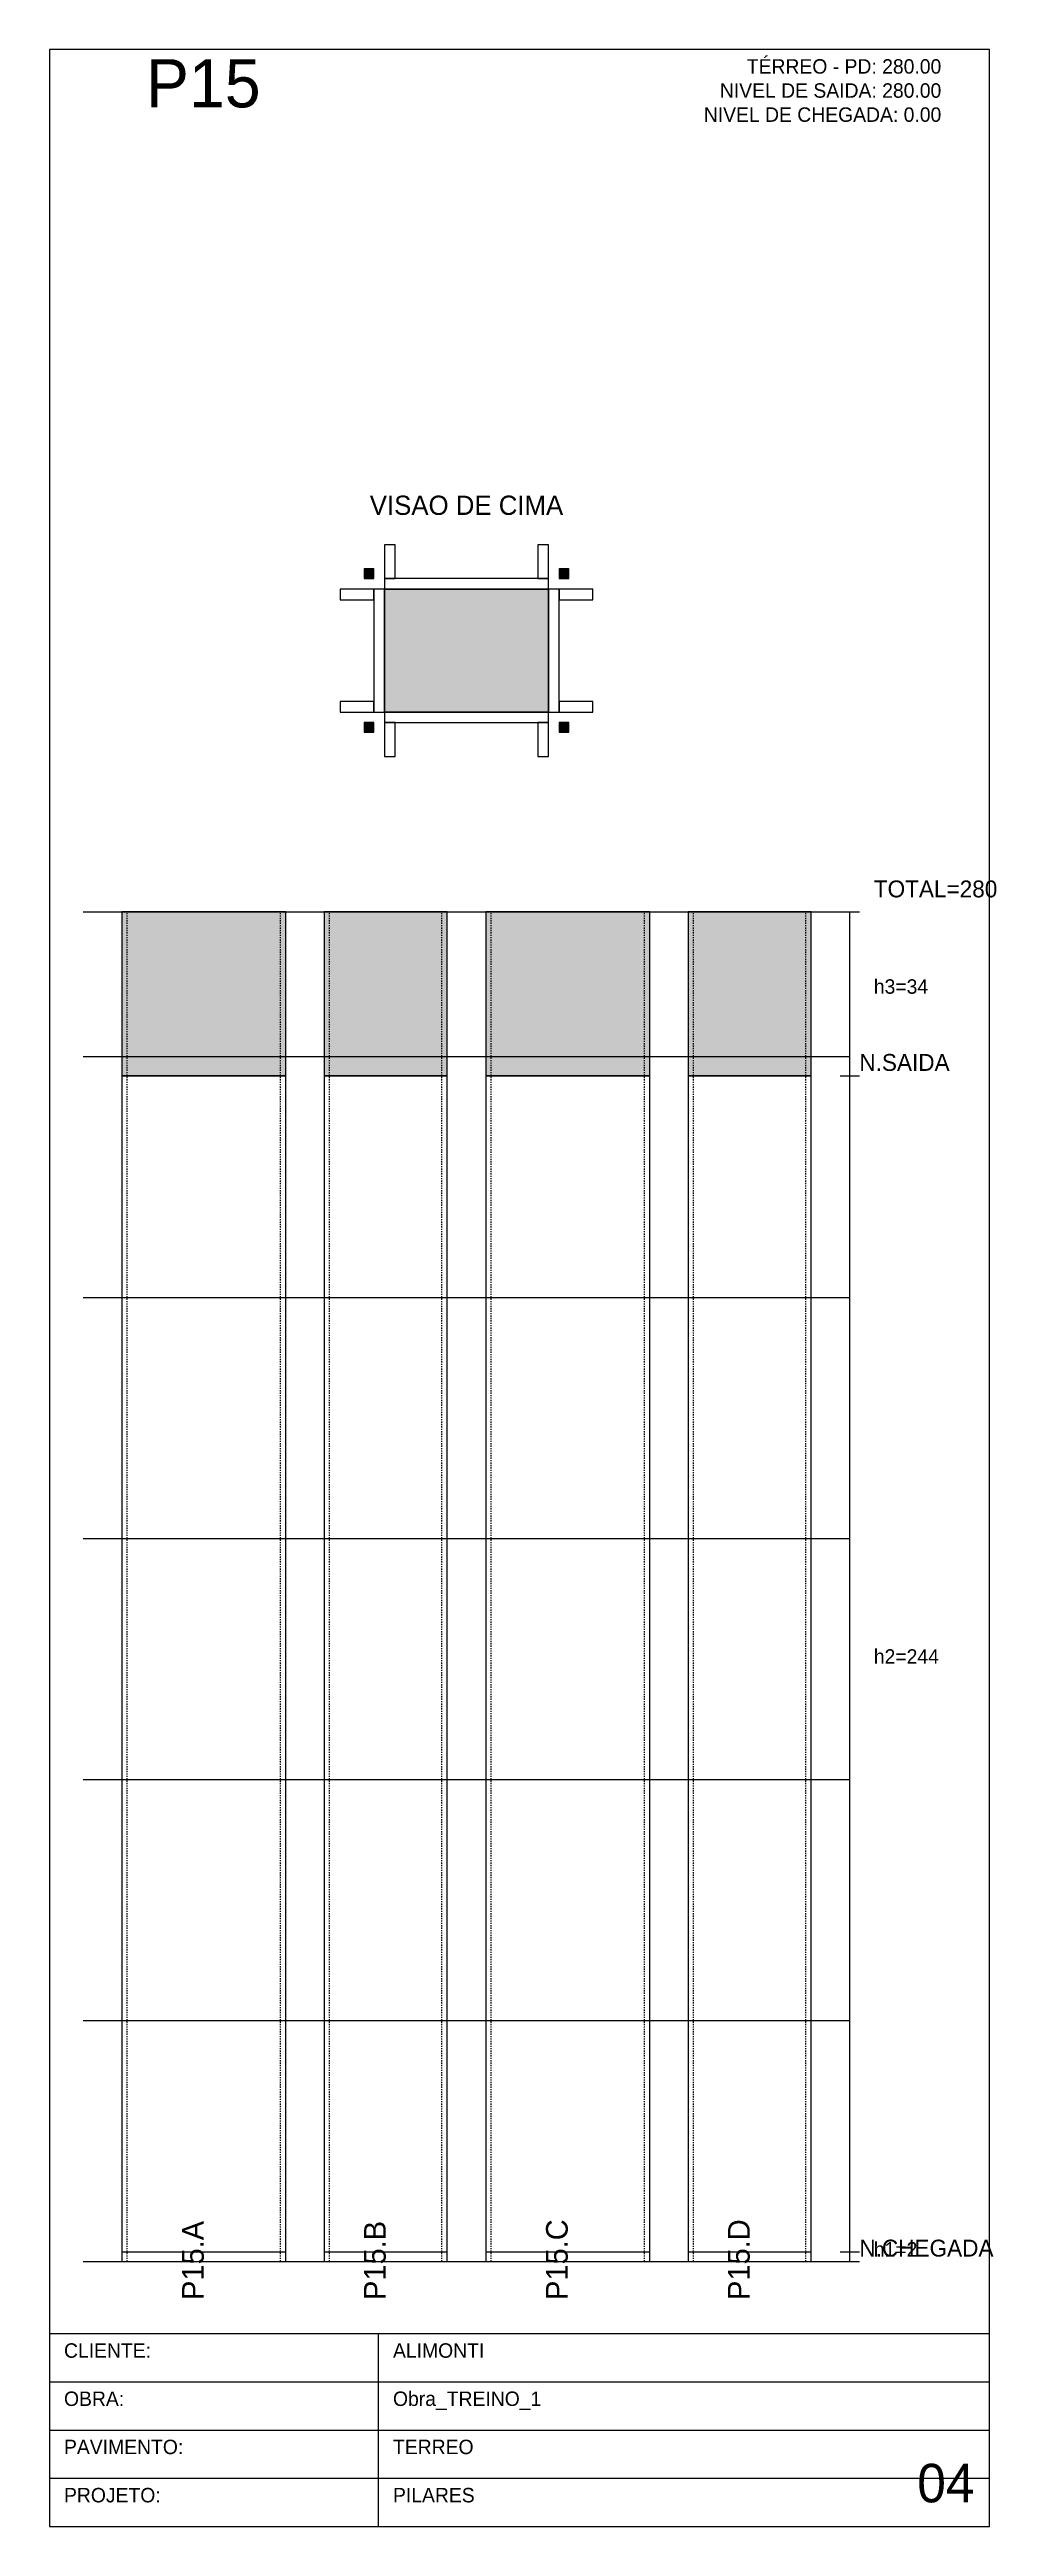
# Model space of a CAD drawing. Header units: metres. Extents: x 0 to 1466, y 0 to 2698.
# Drawn here: x 889 to 1085, y 0 to 514 of the extents above; entities that cross this region are included whole.
import ezdxf
from ezdxf.enums import TextEntityAlignment as Align

# ---------------------------------------------------------------- set-up
doc = ezdxf.new("R2010")
doc.units = ezdxf.units.M
doc.linetypes.add('DASHED', pattern=[0.5, 0.25, -0.25])
for name, color, linetype in [('BORDA_CELULA', 9, 'Continuous'), ('CARIMBO', 9, 'Continuous'), ('CHAPA', 1, 'Continuous'), ('CONCRETO', 4, 'Continuous'), ('COTA', 8, 'Continuous'), ('Hachura', 8, 'Continuous'), ('LABEL_ID', 3, 'Continuous'), ('Nivel', 2, 'Continuous'), ('NOMENCLATURA', 1, 'Continuous'), ('Paineis', 7, 'Continuous'), ('SARR_2.2x7', 82, 'Continuous'), ('Texto Secao', 2, 'Continuous'), ('TEXTO_GERAL', 2, 'Continuous')]:
    doc.layers.add(name, color=color, linetype=linetype)

msp = doc.modelspace()

# ---------------------------------------------------------------- texts
at = {"layer": 'CARIMBO', "color": 9}
for s, p in [('CLIENTE:', (892, 35)), ('OBRA:', (892, 25)), ('PAVIMENTO:', (892, 15)), ('PROJETO:', (892, 5))]:
    msp.add_text(s, height=3, dxfattribs=at).set_placement(p)
at = {"layer": 'COTA', "color": 8}
for s, height, p in [('TOTAL=280', 3.5, (1060, 338)), ('h3=34', 3, (1060, 318)), ('h2=244', 3, (1060, 179)), ('h1=2', 3, (1060, 56))]:
    msp.add_text(s, height=height, dxfattribs=at).set_placement(p)
at = {"layer": 'LABEL_ID', "color": 3}
msp.add_text('04', height=8, dxfattribs=at).set_placement((1069, 5))
at = {"layer": 'Nivel', "color": 2}
for s, p in [('N.SAIDA', (1057, 302)), ('N.CHEGADA', (1057, 56))]:
    msp.add_text(s, height=3.5, dxfattribs=at).set_placement(p)
at = {"layer": 'NOMENCLATURA', "color": 1}
msp.add_text('P15', height=10, dxfattribs=at).set_placement((909, 501.9))
at = {"layer": 'Texto Secao', "color": 2}
msp.add_text('VISAO DE CIMA', height=4, dxfattribs=at).set_placement((975.5, 416.15), align=Align.BOTTOM_CENTER)
for s, p in [('P15.A', (921, 47)), ('P15.B', (958.75, 47)), ('P15.C', (996.5, 47)), ('P15.D', (1034.25, 47))]:
    msp.add_text(s, height=4.5, rotation=90, dxfattribs=at).set_placement(p)
at = {"layer": 'TEXTO_GERAL', "color": 2}
for s, p in [('TÉRREO - PD: 280.00', (1074, 508.9)), ('NIVEL DE SAIDA: 280.00', (1074, 503.9)), ('NIVEL DE CHEGADA: 0.00', (1074, 498.9))]:
    msp.add_text(s, height=3, dxfattribs=at).set_placement(p, align=Align.RIGHT)
for s, p in [('ALIMONTI', (960.25, 35)), ('Obra_TREINO_1', (960.25, 25)), ('TERREO', (960.25, 15)), ('PILARES', (960.25, 5))]:
    msp.add_text(s, height=3, dxfattribs=at).set_placement(p)

# ---------------------------------------------------------------- hatches: boundary and pattern name
at = {"layer": 'CHAPA'}
for points in [[(954.3, 404.15), (956.3, 404.15), (956.3, 406.15), (954.3, 406.15)], [(994.7, 404.15), (996.7, 404.15), (996.7, 406.15), (994.7, 406.15)], [(954.3, 372.25), (956.3, 372.25), (956.3, 374.25), (954.3, 374.25)], [(994.7, 372.25), (996.7, 372.25), (996.7, 374.25), (994.7, 374.25)]]:
    msp.add_hatch(color=1, dxfattribs=at).paths.add_polyline_path(points)
at = {"layer": 'Hachura'}
for color, points in [(253, [(958.5, 376.45), (992.5, 376.45), (992.5, 401.95), (958.5, 401.95)]), (6, [(904, 301), (938, 301), (938, 335), (904, 335)]), (6, [(946, 301), (971.5, 301), (971.5, 335), (946, 335)]), (6, [(979.5, 301), (1013.5, 301), (1013.5, 335), (979.5, 335)]), (6, [(1021.5, 301), (1047, 301), (1047, 335), (1021.5, 335)])]:
    msp.add_hatch(color=color, dxfattribs=at).paths.add_polyline_path(points)

# ---------------------------------------------------------------- linework, layer by layer
at = {"layer": 'BORDA_CELULA', "color": 9}
msp.add_lwpolyline([(889, 0), (1084, 0), (1084, 513.9), (889, 513.9)], close=True, dxfattribs=at)
at = {"layer": 'CARIMBO', "color": 9}
for p, q in [((957.25, 0), (957.25, 40)), ((889, 30), (1084, 30)), ((889, 20), (1084, 20)), ((889, 10), (1084, 10))]:
    msp.add_line(p, q, dxfattribs=at)
msp.add_lwpolyline([(889, 0), (1084, 0), (1084, 40), (889, 40)], close=True, dxfattribs=at)
at = {"layer": 'CHAPA', "color": 1}
for points in [[(954.3, 404.15), (956.3, 404.15), (956.3, 406.15), (954.3, 406.15)], [(994.7, 404.15), (996.7, 404.15), (996.7, 406.15), (994.7, 406.15)], [(954.3, 372.25), (956.3, 372.25), (956.3, 374.25), (954.3, 374.25)], [(994.7, 372.25), (996.7, 372.25), (996.7, 374.25), (994.7, 374.25)]]:
    msp.add_lwpolyline(points, close=True, dxfattribs=at)
at = {"layer": 'CONCRETO', "color": 4}
msp.add_lwpolyline([(958.5, 376.45), (992.5, 376.45), (992.5, 401.95), (958.5, 401.95)], close=True, dxfattribs=at)
at = {"layer": 'COTA', "color": 8}
for p, q in [((1053, 335), (1057, 335)), ((1055, 55), (1055, 335)), ((1053, 301), (1057, 301)), ((1053, 301), (1057, 301)), ((1053, 57), (1057, 57)), ((1053, 57), (1057, 57)), ((1053, 55), (1057, 55))]:
    msp.add_line(p, q, dxfattribs=at)
at = {"layer": 'Nivel', "color": 2}
for p, q in [((896, 335), (1055, 335)), ((896, 305), (1055, 305)), ((896, 255), (1055, 255)), ((896, 205), (1055, 205)), ((896, 155), (1055, 155)), ((896, 105), (1055, 105)), ((896, 55), (1055, 55))]:
    msp.add_line(p, q, dxfattribs=at)
at = {"layer": 'Paineis', "color": 7}
for p, q in [((904, 57), (938, 57)), ((946, 57), (971.5, 57)), ((979.5, 57), (1013.5, 57)), ((1021.5, 57), (1047, 57))]:
    msp.add_line(p, q, dxfattribs=at)
for points in [[(956.3, 376.45), (958.5, 376.45), (958.5, 401.95), (956.3, 401.95)], [(958.5, 401.95), (992.5, 401.95), (992.5, 404.15), (958.5, 404.15)], [(992.5, 376.45), (994.7, 376.45), (994.7, 401.95), (992.5, 401.95)], [(958.5, 374.25), (992.5, 374.25), (992.5, 376.45), (958.5, 376.45)], [(904, 55), (938, 55), (938, 301), (904, 301)], [(946, 55), (971.5, 55), (971.5, 301), (946, 301)], [(979.5, 55), (1013.5, 55), (1013.5, 301), (979.5, 301)], [(1021.5, 55), (1047, 55), (1047, 301), (1021.5, 301)]]:
    msp.add_lwpolyline(points, close=True, dxfattribs=at)
at = {"layer": 'Paineis', "color": 6}
for points in [[(904, 301), (938, 301), (938, 335), (904, 335)], [(946, 301), (971.5, 301), (971.5, 335), (946, 335)], [(979.5, 301), (1013.5, 301), (1013.5, 335), (979.5, 335)], [(1021.5, 301), (1047, 301), (1047, 335), (1021.5, 335)]]:
    msp.add_lwpolyline(points, close=True, dxfattribs=at)
at = {"layer": 'SARR_2.2x7', "color": 82, "linetype": 'DASHED'}
for p, q in [((905.1, 55), (905.1, 335)), ((936.9, 55), (936.9, 335)), ((947.1, 55), (947.1, 335)), ((970.4, 55), (970.4, 335)), ((980.6, 55), (980.6, 335)), ((1012.4, 55), (1012.4, 335)), ((1022.6, 55), (1022.6, 335)), ((1045.9, 55), (1045.9, 335))]:
    msp.add_line(p, q, dxfattribs=at)
at = {"layer": 'SARR_2.2x7', "color": 82}
for points in [[(958.5, 404.15), (960.7, 404.15), (960.7, 411.15), (958.5, 411.15)], [(990.3, 404.15), (992.5, 404.15), (992.5, 411.15), (990.3, 411.15)], [(949.3, 399.75), (956.3, 399.75), (956.3, 401.95), (949.3, 401.95)], [(994.7, 399.75), (1001.7, 399.75), (1001.7, 401.95), (994.7, 401.95)], [(949.3, 376.45), (956.3, 376.45), (956.3, 378.65), (949.3, 378.65)], [(994.7, 376.45), (1001.7, 376.45), (1001.7, 378.65), (994.7, 378.65)], [(958.5, 367.25), (960.7, 367.25), (960.7, 374.25), (958.5, 374.25)], [(990.3, 367.25), (992.5, 367.25), (992.5, 374.25), (990.3, 374.25)]]:
    msp.add_lwpolyline(points, close=True, dxfattribs=at)

msp.set_redraw_order([(e.dxf.handle, doc.entitydb.next_handle()) for e in msp.query("TEXT MTEXT ATTDEF DIMENSION ARC_DIMENSION")])  # texts and dimensions are drawn at this point

doc.saveas('drawing.dxf')
